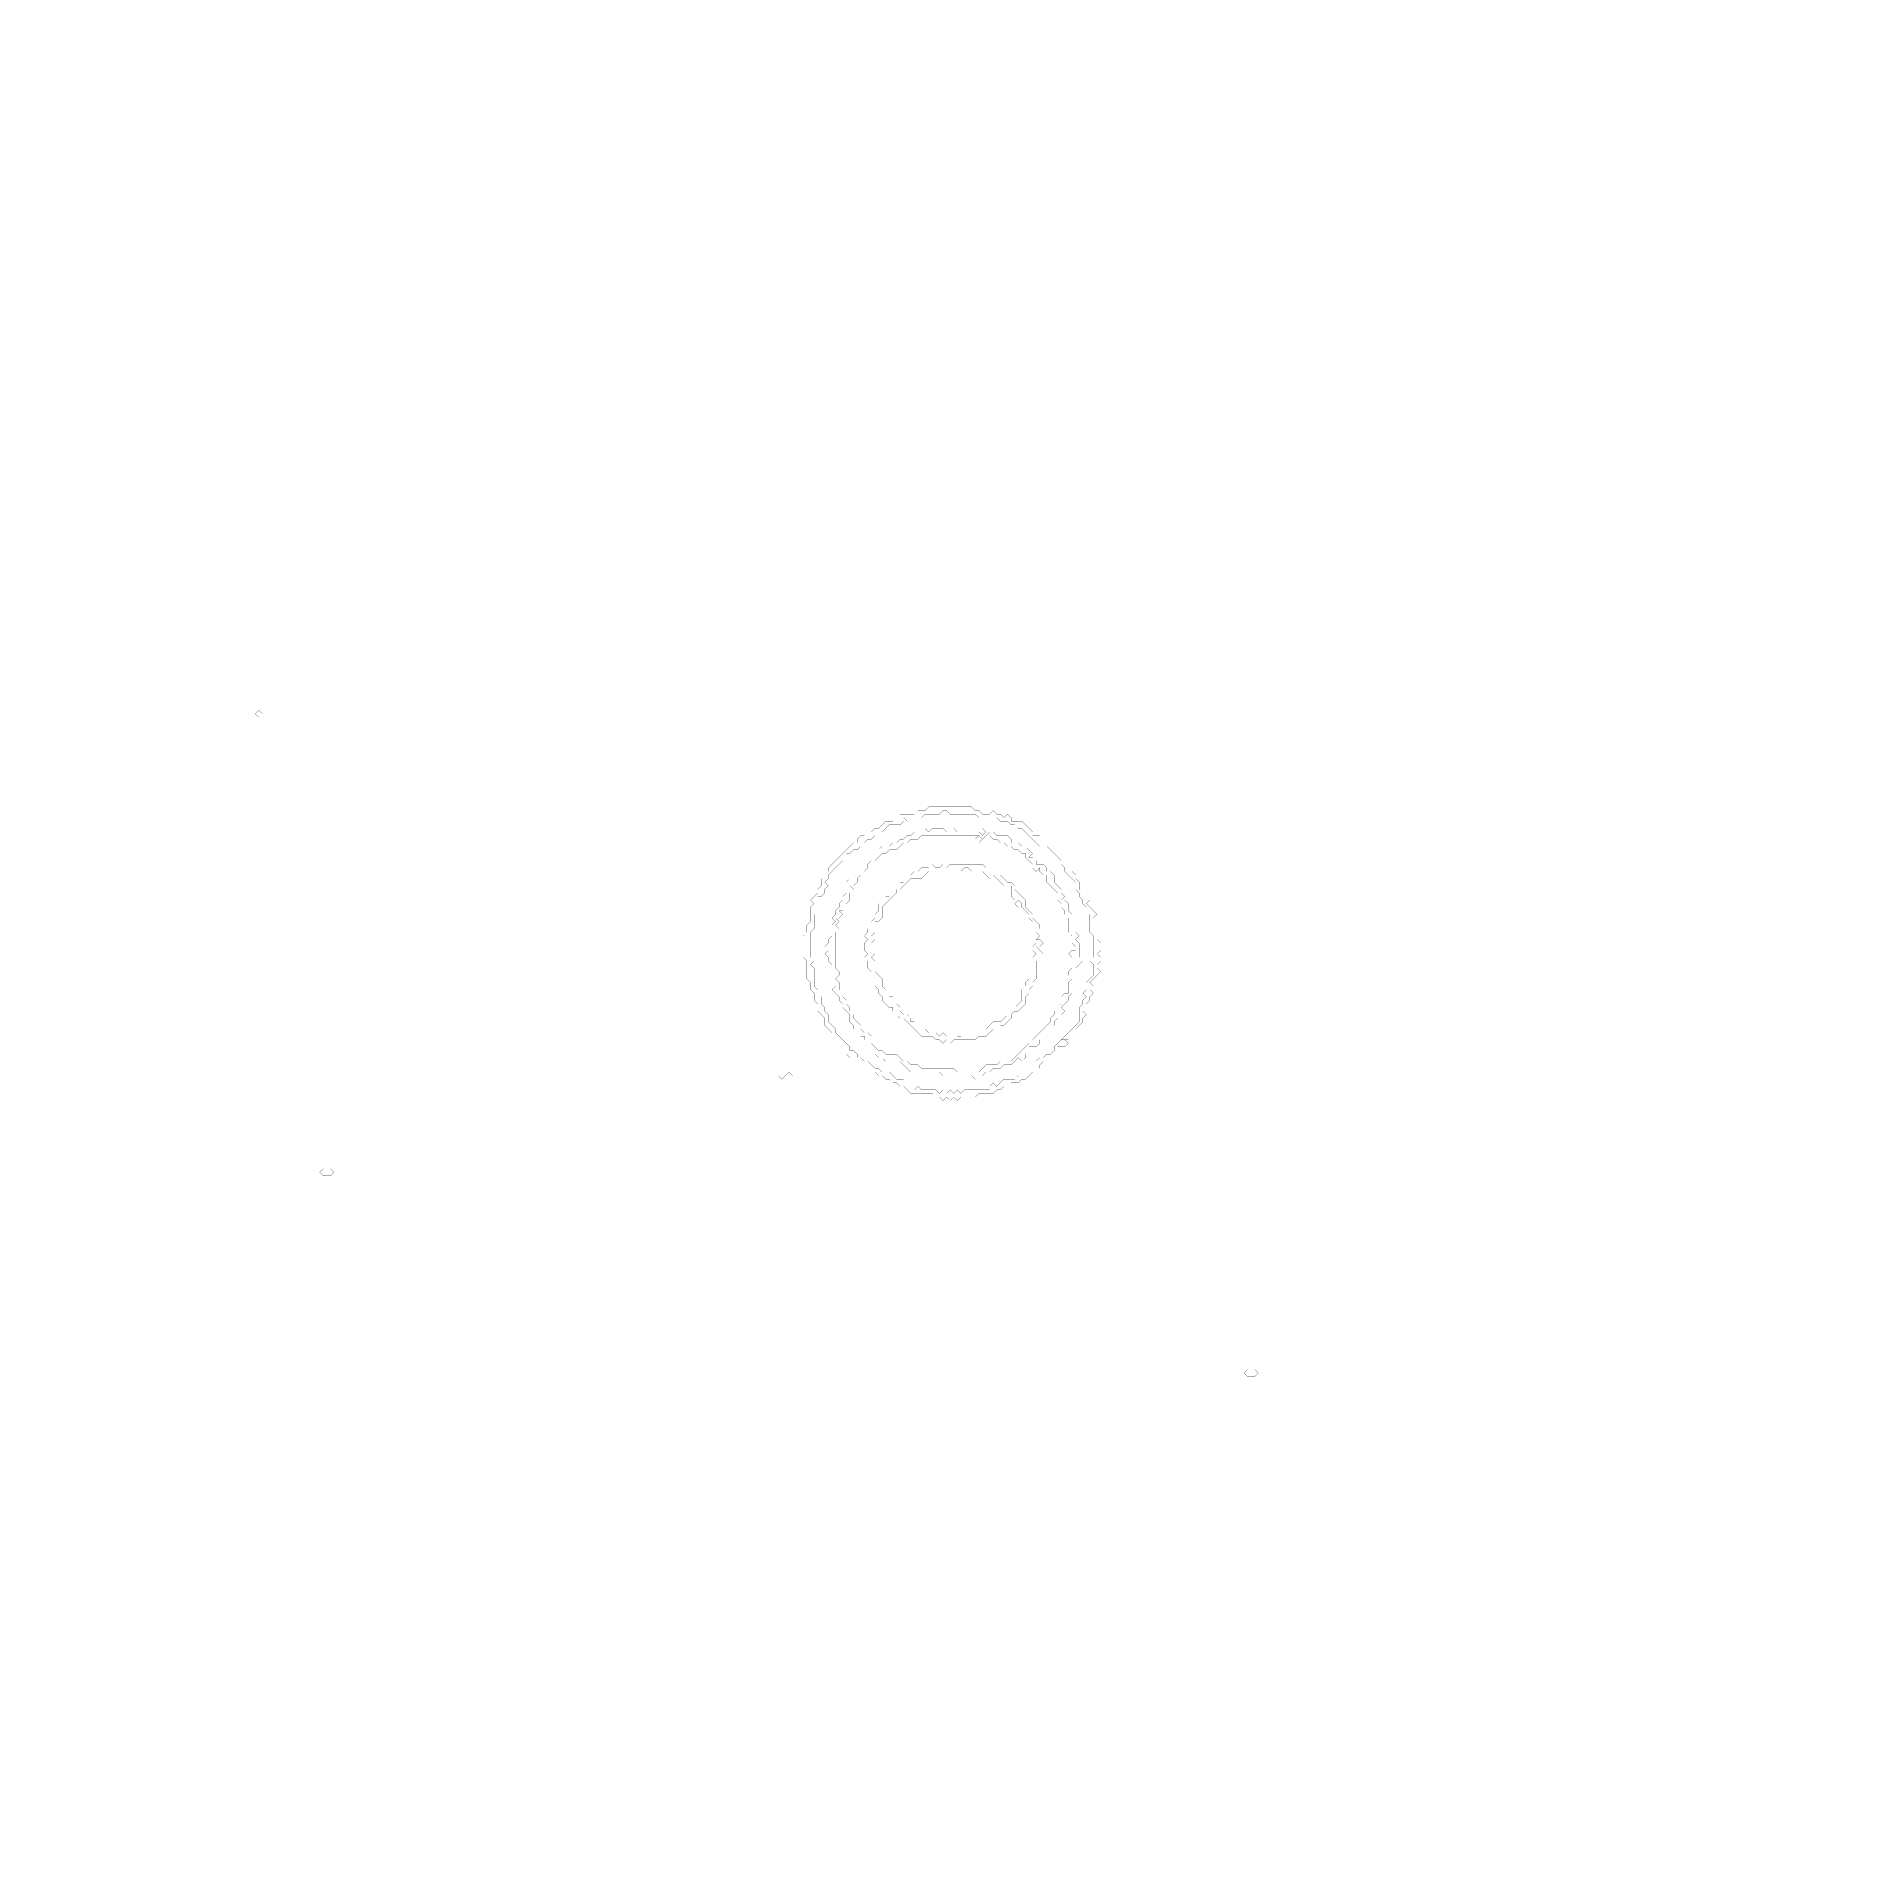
# Model space of a CAD drawing. Header units: metres. Extents: x 0 to 5012, y -5012 to 0.
import ezdxf

# ---------------------------------------------------------------- set-up
doc = ezdxf.new("R2010")
doc.units = ezdxf.units.M
for name, color, linetype in [('conductor', 1, 'Continuous'), ('dielectric', 8, 'Continuous'), ('substrate', 5, 'Continuous')]:
    doc.layers.add(name, color=color, linetype=linetype)

msp = doc.modelspace()

# ---------------------------------------------------------------- linework, layer by layer
at = {"layer": 'conductor', "const_width": 0.5}
for points in [[(2481.6, -2118.7), (2471.8, -2128.5), (2462, -2128.5), (2452.1, -2128.5), (2442.3, -2128.5), (2432.5, -2128.5), (2422.7, -2138.3), (2412.9, -2138.3), (2403.1, -2138.3), (2393.3, -2138.3), (2383.5, -2148.1), (2373.7, -2138.3), (2373.7, -2148.1), (2363.9, -2157.9), (2354.1, -2157.9), (2344.3, -2157.9), (2334.4, -2157.9), (2324.6, -2167.7), (2314.8, -2177.5), (2305, -2177.5), (2295.2, -2177.5), (2295.2, -2187.3), (2285.4, -2197.1), (2275.6, -2197.1), (2265.8, -2206.9), (2256, -2206.9), (2256, -2216.7), (2246.2, -2226.6), (2236.4, -2226.6), (2226.6, -2236.4), (2216.7, -2236.4), (2206.9, -2246.2), (2206.9, -2256), (2197.1, -2265.8), (2187.3, -2275.6), (2177.5, -2285.4), (2167.7, -2295.2), (2167.7, -2305), (2157.9, -2314.8), (2167.7, -2324.6), (2157.9, -2334.4), (2157.9, -2344.3), (2148.1, -2354.1), (2138.3, -2354.1), (2138.3, -2363.9), (2138.3, -2373.7), (2138.3, -2383.5), (2138.3, -2393.3), (2128.5, -2403.1), (2128.5, -2412.9), (2128.5, -2422.7), (2128.5, -2432.5), (2128.5, -2442.3), (2118.7, -2452.1), (2118.7, -2462), (2118.7, -2471.8), (2118.7, -2481.6), (2118.7, -2491.4), (2118.7, -2501.2), (2118.7, -2511), (2118.7, -2520.8), (2128.5, -2530.6), (2118.7, -2540.4), (2128.5, -2550.2), (2128.5, -2560), (2128.5, -2569.9), (2128.5, -2579.7), (2128.5, -2589.5), (2128.5, -2599.3), (2138.3, -2609.1), (2138.3, -2618.9), (2148.1, -2628.7), (2148.1, -2638.5), (2148.1, -2648.3), (2157.9, -2658.1), (2157.9, -2667.9), (2167.7, -2677.7), (2167.7, -2687.6), (2167.7, -2697.4), (2177.5, -2707.2), (2187.3, -2717), (2187.3, -2726.8), (2197.1, -2736.6), (2206.9, -2746.4), (2216.7, -2756.2), (2226.6, -2766), (2226.6, -2775.8), (2236.4, -2775.8), (2246.2, -2785.6), (2246.2, -2795.4), (2256, -2795.4), (2265.8, -2805.3), (2275.6, -2805.3), (2285.4, -2815.1), (2295.2, -2824.9), (2305, -2824.9), (2314.8, -2834.7), (2324.6, -2834.7), (2334.4, -2834.7), (2344.3, -2844.5), (2354.1, -2854.3), (2363.9, -2854.3), (2373.7, -2854.3), (2383.5, -2864.1), (2393.3, -2873.9), (2403.1, -2883.7), (2412.9, -2873.9), (2422.7, -2883.7), (2432.5, -2883.7), (2442.3, -2883.7), (2452.1, -2883.7), (2462, -2883.7), (2471.8, -2893.5), (2481.6, -2883.7), (2491.4, -2893.5), (2501.2, -2883.7), (2511, -2893.5), (2520.8, -2883.7), (2530.6, -2893.5), (2540.4, -2883.7), (2550.2, -2883.7), (2560, -2883.7), (2569.9, -2883.7), (2579.7, -2883.7), (2589.5, -2883.7), (2599.3, -2883.7), (2609.1, -2883.7), (2609.1, -2873.9), (2618.9, -2864.1), (2628.7, -2873.9), (2638.5, -2864.1), (2648.3, -2854.3), (2658.1, -2854.3), (2667.9, -2854.3), (2677.7, -2854.3), (2687.6, -2844.5), (2697.4, -2844.5), (2707.2, -2834.7), (2717, -2834.7), (2717, -2824.9), (2726.8, -2815.1), (2736.6, -2805.3), (2746.4, -2795.4), (2756.2, -2795.4), (2766, -2785.6), (2775.8, -2785.6), (2785.6, -2775.8), (2785.6, -2766), (2795.4, -2756.2), (2805.3, -2746.4), (2815.1, -2736.6), (2824.9, -2726.8), (2834.7, -2717), (2844.5, -2707.2), (2854.3, -2697.4), (2854.3, -2687.6), (2854.3, -2677.7), (2854.3, -2667.9), (2854.3, -2658.1), (2864.1, -2648.3), (2864.1, -2638.5), (2873.9, -2628.7), (2864.1, -2618.9), (2873.9, -2609.1), (2873.9, -2599.3), (2873.9, -2589.5), (2883.7, -2579.7), (2893.5, -2569.9), (2893.5, -2560), (2893.5, -2550.2), (2893.5, -2540.4), (2883.7, -2530.6), (2893.5, -2520.8), (2893.5, -2511), (2893.5, -2501.2), (2893.5, -2491.4), (2893.5, -2481.6), (2893.5, -2471.8), (2893.5, -2462), (2883.7, -2452.1), (2883.7, -2442.3), (2883.7, -2432.5), (2883.7, -2422.7), (2883.7, -2412.9), (2883.7, -2403.1), (2873.9, -2393.3), (2873.9, -2383.5), (2864.1, -2373.7), (2864.1, -2363.9), (2854.3, -2354.1), (2854.3, -2344.3), (2844.5, -2334.4), (2844.5, -2324.6), (2844.5, -2314.8), (2834.7, -2305), (2824.9, -2295.2), (2815.1, -2285.4), (2815.1, -2275.6), (2805.3, -2265.8), (2805.3, -2256), (2795.4, -2246.2), (2785.6, -2236.4), (2775.8, -2226.6), (2766, -2216.7), (2756.2, -2216.7), (2746.4, -2216.7), (2736.6, -2206.9), (2726.8, -2197.1), (2717, -2187.3), (2707.2, -2177.5), (2697.4, -2167.7), (2687.6, -2167.7), (2677.7, -2157.9), (2667.9, -2157.9), (2658.1, -2148.1), (2648.3, -2148.1), (2638.5, -2148.1), (2628.7, -2138.3), (2618.9, -2138.3), (2609.1, -2138.3), (2599.3, -2138.3), (2589.5, -2138.3), (2579.7, -2138.3), (2569.9, -2128.5), (2560, -2128.5), (2550.2, -2128.5), (2540.4, -2128.5), (2530.6, -2128.5), (2520.8, -2128.5), (2511, -2128.5), (2501.2, -2128.5), (2491.4, -2118.7)], [(2422.7, -2177.5), (2432.5, -2167.7), (2442.3, -2177.5), (2452.1, -2167.7), (2462, -2167.7), (2471.8, -2167.7), (2481.6, -2167.7), (2491.4, -2177.5), (2501.2, -2177.5), (2511, -2167.7), (2520.8, -2177.5), (2530.6, -2177.5), (2540.4, -2177.5), (2550.2, -2177.5), (2560, -2177.5), (2569.9, -2177.5), (2579.7, -2177.5), (2589.5, -2187.3), (2599.3, -2177.5), (2609.1, -2177.5), (2618.9, -2177.5), (2628.7, -2187.3), (2638.5, -2187.3), (2648.3, -2187.3), (2658.1, -2187.3), (2667.9, -2197.1), (2667.9, -2206.9), (2677.7, -2206.9), (2687.6, -2206.9), (2697.4, -2216.7), (2707.2, -2216.7), (2717, -2226.6), (2726.8, -2236.4), (2717, -2246.2), (2726.8, -2246.2), (2736.6, -2256), (2736.6, -2265.8), (2746.4, -2265.8), (2756.2, -2265.8), (2766, -2275.6), (2766, -2285.4), (2775.8, -2285.4), (2785.6, -2295.2), (2785.6, -2305), (2785.6, -2314.8), (2795.4, -2324.6), (2805.3, -2334.4), (2805.3, -2344.3), (2815.1, -2354.1), (2805.3, -2363.9), (2815.1, -2363.9), (2824.9, -2373.7), (2824.9, -2383.5), (2824.9, -2393.3), (2834.7, -2403.1), (2834.7, -2412.9), (2834.7, -2422.7), (2844.5, -2432.5), (2844.5, -2442.3), (2844.5, -2452.1), (2854.3, -2462), (2844.5, -2471.8), (2854.3, -2481.6), (2854.3, -2491.4), (2854.3, -2501.2), (2854.3, -2511), (2854.3, -2520.8), (2864.1, -2530.6), (2854.3, -2540.4), (2844.5, -2550.2), (2844.5, -2560), (2844.5, -2569.9), (2844.5, -2579.7), (2834.7, -2589.5), (2834.7, -2599.3), (2834.7, -2609.1), (2834.7, -2618.9), (2824.9, -2628.7), (2824.9, -2638.5), (2815.1, -2648.3), (2805.3, -2658.1), (2815.1, -2667.9), (2805.3, -2677.7), (2795.4, -2677.7), (2795.4, -2687.6), (2785.6, -2697.4), (2785.6, -2707.2), (2775.8, -2717), (2766, -2726.8), (2756.2, -2736.6), (2746.4, -2746.4), (2746.4, -2756.2), (2736.6, -2766), (2726.8, -2766), (2717, -2766), (2717, -2775.8), (2707.2, -2785.6), (2707.2, -2795.4), (2697.4, -2805.3), (2687.6, -2795.4), (2677.7, -2805.3), (2667.9, -2815.1), (2658.1, -2815.1), (2648.3, -2815.1), (2638.5, -2824.9), (2628.7, -2824.9), (2618.9, -2824.9), (2609.1, -2834.7), (2599.3, -2834.7), (2589.5, -2844.5), (2579.7, -2844.5), (2569.9, -2854.3), (2560, -2844.5), (2550.2, -2844.5), (2540.4, -2844.5), (2530.6, -2844.5), (2520.8, -2844.5), (2511, -2844.5), (2501.2, -2844.5), (2491.4, -2844.5), (2481.6, -2844.5), (2471.8, -2834.7), (2462, -2844.5), (2452.1, -2844.5), (2442.3, -2844.5), (2432.5, -2844.5), (2422.7, -2834.7), (2412.9, -2834.7), (2403.1, -2834.7), (2393.3, -2834.7), (2383.5, -2824.9), (2373.7, -2815.1), (2363.9, -2805.3), (2354.1, -2805.3), (2344.3, -2805.3), (2334.4, -2805.3), (2324.6, -2805.3), (2314.8, -2795.4), (2305, -2795.4), (2295.2, -2785.6), (2295.2, -2775.8), (2285.4, -2766), (2275.6, -2756.2), (2265.8, -2746.4), (2265.8, -2736.6), (2256, -2736.6), (2246.2, -2726.8), (2236.4, -2717), (2236.4, -2707.2), (2226.6, -2697.4), (2226.6, -2687.6), (2226.6, -2677.7), (2216.7, -2667.9), (2206.9, -2658.1), (2206.9, -2648.3), (2197.1, -2638.5), (2197.1, -2628.7), (2187.3, -2618.9), (2177.5, -2609.1), (2187.3, -2599.3), (2177.5, -2589.5), (2177.5, -2579.7), (2177.5, -2569.9), (2177.5, -2560), (2177.5, -2550.2), (2177.5, -2540.4), (2167.7, -2530.6), (2167.7, -2520.8), (2157.9, -2511), (2167.7, -2501.2), (2157.9, -2491.4), (2167.7, -2481.6), (2167.7, -2471.8), (2177.5, -2462), (2177.5, -2452.1), (2177.5, -2442.3), (2177.5, -2432.5), (2187.3, -2422.7), (2177.5, -2412.9), (2187.3, -2403.1), (2187.3, -2393.3), (2197.1, -2383.5), (2197.1, -2373.7), (2206.9, -2363.9), (2206.9, -2354.1), (2216.7, -2344.3), (2216.7, -2334.4), (2216.7, -2324.6), (2216.7, -2314.8), (2226.6, -2305), (2236.4, -2295.2), (2246.2, -2285.4), (2256, -2275.6), (2265.8, -2265.8), (2275.6, -2256), (2285.4, -2246.2), (2295.2, -2236.4), (2305, -2226.6), (2314.8, -2216.7), (2324.6, -2216.7), (2334.4, -2216.7), (2344.3, -2206.9), (2354.1, -2206.9), (2363.9, -2197.1), (2373.7, -2197.1), (2383.5, -2187.3), (2393.3, -2187.3), (2403.1, -2177.5), (2412.9, -2177.5)], [(2579.7, -2177.5), (2589.5, -2167.7), (2599.3, -2177.5), (2589.5, -2187.3)], [(2540.4, -2275.6), (2530.6, -2285.4), (2520.8, -2285.4), (2511, -2285.4), (2501.2, -2285.4), (2491.4, -2285.4), (2481.6, -2285.4), (2471.8, -2285.4), (2462, -2285.4), (2452.1, -2285.4), (2442.3, -2285.4), (2432.5, -2295.2), (2422.7, -2305), (2412.9, -2305), (2403.1, -2305), (2393.3, -2305), (2383.5, -2314.8), (2373.7, -2324.6), (2363.9, -2334.4), (2354.1, -2334.4), (2354.1, -2344.3), (2344.3, -2354.1), (2334.4, -2363.9), (2324.6, -2373.7), (2314.8, -2383.5), (2314.8, -2393.3), (2314.8, -2403.1), (2314.8, -2412.9), (2305, -2422.7), (2295.2, -2422.7), (2295.2, -2432.5), (2295.2, -2442.3), (2295.2, -2452.1), (2285.4, -2462), (2295.2, -2471.8), (2285.4, -2481.6), (2285.4, -2491.4), (2285.4, -2501.2), (2295.2, -2511), (2285.4, -2520.8), (2295.2, -2530.6), (2295.2, -2540.4), (2295.2, -2550.2), (2295.2, -2560), (2305, -2569.9), (2314.8, -2579.7), (2314.8, -2589.5), (2314.8, -2599.3), (2324.6, -2609.1), (2324.6, -2618.9), (2334.4, -2628.7), (2344.3, -2628.7), (2354.1, -2638.5), (2344.3, -2648.3), (2354.1, -2648.3), (2363.9, -2658.1), (2363.9, -2667.9), (2373.7, -2677.7), (2383.5, -2677.7), (2393.3, -2687.6), (2393.3, -2697.4), (2403.1, -2697.4), (2412.9, -2707.2), (2412.9, -2717), (2422.7, -2717), (2432.5, -2717), (2442.3, -2726.8), (2452.1, -2726.8), (2462, -2726.8), (2471.8, -2736.6), (2481.6, -2726.8), (2491.4, -2736.6), (2501.2, -2726.8), (2511, -2726.8), (2520.8, -2736.6), (2530.6, -2736.6), (2540.4, -2726.8), (2550.2, -2726.8), (2560, -2726.8), (2569.9, -2726.8), (2579.7, -2726.8), (2589.5, -2717), (2599.3, -2717), (2609.1, -2707.2), (2618.9, -2697.4), (2628.7, -2697.4), (2638.5, -2697.4), (2648.3, -2687.6), (2658.1, -2677.7), (2667.9, -2667.9), (2677.7, -2658.1), (2687.6, -2648.3), (2697.4, -2638.5), (2697.4, -2628.7), (2697.4, -2618.9), (2697.4, -2609.1), (2707.2, -2599.3), (2707.2, -2589.5), (2717, -2579.7), (2717, -2569.9), (2717, -2560), (2717, -2550.2), (2726.8, -2540.4), (2726.8, -2530.6), (2726.8, -2520.8), (2736.6, -2511), (2726.8, -2501.2), (2726.8, -2491.4), (2736.6, -2481.6), (2726.8, -2471.8), (2726.8, -2462), (2726.8, -2452.1), (2726.8, -2442.3), (2726.8, -2432.5), (2726.8, -2422.7), (2717, -2412.9), (2717, -2403.1), (2707.2, -2393.3), (2697.4, -2383.5), (2697.4, -2373.7), (2687.6, -2363.9), (2677.7, -2363.9), (2667.9, -2354.1), (2667.9, -2344.3), (2667.9, -2334.4), (2667.9, -2324.6), (2658.1, -2324.6), (2648.3, -2324.6), (2638.5, -2314.8), (2628.7, -2305), (2618.9, -2295.2), (2609.1, -2305), (2599.3, -2295.2), (2589.5, -2285.4), (2579.7, -2285.4), (2569.9, -2285.4), (2560, -2285.4), (2550.2, -2275.6)], [(2677.7, -2373.7), (2687.6, -2363.9), (2697.4, -2373.7), (2687.6, -2383.5)]]:
    msp.add_lwpolyline(points, close=True, dxfattribs=at)
at = {"layer": 'dielectric', "const_width": 0.5}
for points in [[(4629.7, -1294.7)], [(1039.7, -1775.4)], [(2226.6, -2324.6)], [(2883.7, -2589.5)], [(2805.3, -2746.4)], [(2334.4, -2785.6)], [(4247.1, -3903.8)]]:
    msp.add_lwpolyline(points, close=True, dxfattribs=at)
at = {"layer": 'substrate', "const_width": 0.5}
for points in [[(0, 0), (0, -9.8), (0, -19.6), (0, -29.4), (0, -39.2), (0, -49), (0, -58.9), (0, -68.7), (0, -78.5), (0, -88.3), (0, -98.1), (0, -107.9), (0, -117.7), (0, -127.5), (0, -137.3), (0, -147.1), (0, -156.9), (0, -166.7), (0, -176.6), (0, -186.4), (0, -196.2), (0, -206), (0, -215.8), (0, -225.6), (0, -235.4), (0, -245.2), (0, -255), (0, -264.8), (0, -274.6), (0, -284.4), (0, -294.3), (0, -304.1), (0, -313.9), (0, -323.7), (0, -333.5), (0, -343.3), (0, -353.1), (0, -362.9), (0, -372.7), (0, -382.5), (0, -392.3), (0, -402.2), (0, -412), (0, -421.8), (0, -431.6), (0, -441.4), (0, -451.2), (0, -461), (0, -470.8), (0, -480.6), (0, -490.4), (0, -500.2), (0, -510), (0, -519.9), (0, -529.7), (0, -539.5), (0, -549.3), (0, -559.1), (0, -568.9), (0, -578.7), (0, -588.5), (0, -598.3), (0, -608.1), (0, -617.9), (0, -627.8), (0, -637.6), (0, -647.4), (0, -657.2), (0, -667), (0, -676.8), (0, -686.6), (0, -696.4), (0, -706.2), (0, -716), (0, -725.8), (0, -735.6), (0, -745.5), (0, -755.3), (0, -765.1), (0, -774.9), (0, -784.7), (0, -794.5), (0, -804.3), (0, -814.1), (0, -823.9), (0, -833.7), (0, -843.5), (0, -853.3), (0, -863.2), (0, -873), (0, -882.8), (0, -892.6), (0, -902.4), (0, -912.2), (0, -922), (0, -931.8), (0, -941.6), (0, -951.4), (0, -961.2), (0, -971.1), (0, -980.9), (0, -990.7), (0, -1000.5), (0, -1010.3), (0, -1020.1), (0, -1029.9), (0, -1039.7), (0, -1049.5), (0, -1059.3), (0, -1069.1), (0, -1078.9), (0, -1088.8), (0, -1098.6), (0, -1108.4), (0, -1118.2), (0, -1128), (0, -1137.8), (0, -1147.6), (0, -1157.4), (0, -1167.2), (0, -1177), (0, -1186.8), (0, -1196.6), (0, -1206.5), (0, -1216.3), (0, -1226.1), (0, -1235.9), (0, -1245.7), (0, -1255.5), (0, -1265.3), (0, -1275.1), (0, -1284.9), (0, -1294.7), (0, -1304.5), (0, -1314.4), (0, -1324.2), (0, -1334), (0, -1343.8), (0, -1353.6), (0, -1363.4), (0, -1373.2), (0, -1383), (0, -1392.8), (0, -1402.6), (0, -1412.4), (0, -1422.2), (0, -1432.1), (0, -1441.9), (0, -1451.7), (0, -1461.5), (0, -1471.3), (0, -1481.1), (0, -1490.9), (0, -1500.7), (0, -1510.5), (0, -1520.3), (0, -1530.1), (0, -1539.9), (0, -1549.8), (0, -1559.6), (0, -1569.4), (0, -1579.2), (0, -1589), (0, -1598.8), (0, -1608.6), (0, -1618.4), (0, -1628.2), (0, -1638), (0, -1647.8), (0, -1657.7), (0, -1667.5), (0, -1677.3), (0, -1687.1), (0, -1696.9), (0, -1706.7), (0, -1716.5), (0, -1726.3), (0, -1736.1), (0, -1745.9), (0, -1755.7), (0, -1765.5), (0, -1775.4), (0, -1785.2), (0, -1795), (0, -1804.8), (0, -1814.6), (0, -1824.4), (0, -1834.2), (0, -1844), (0, -1853.8), (0, -1863.6), (0, -1873.4), (0, -1883.2), (0, -1893.1), (0, -1902.9), (0, -1912.7), (0, -1922.5), (0, -1932.3), (0, -1942.1), (0, -1951.9), (0, -1961.7), (0, -1971.5), (0, -1981.3), (0, -1991.1), (0, -2001), (0, -2010.8), (0, -2020.6), (0, -2030.4), (0, -2040.2), (0, -2050), (0, -2059.8), (0, -2069.6), (0, -2079.4), (0, -2089.2), (0, -2099), (0, -2108.8), (0, -2118.7), (0, -2128.5), (0, -2138.3), (0, -2148.1), (0, -2157.9), (0, -2167.7), (0, -2177.5), (0, -2187.3), (0, -2197.1), (0, -2206.9), (0, -2216.7), (0, -2226.6), (0, -2236.4), (0, -2246.2), (0, -2256), (0, -2265.8), (0, -2275.6), (0, -2285.4), (0, -2295.2), (0, -2305), (0, -2314.8), (0, -2324.6), (0, -2334.4), (0, -2344.3), (0, -2354.1), (0, -2363.9), (0, -2373.7), (0, -2383.5), (0, -2393.3), (0, -2403.1), (0, -2412.9), (0, -2422.7), (0, -2432.5), (0, -2442.3), (0, -2452.1), (0, -2462), (0, -2471.8), (0, -2481.6), (0, -2491.4), (0, -2501.2), (0, -2511), (0, -2520.8), (0, -2530.6), (0, -2540.4), (0, -2550.2), (0, -2560), (0, -2569.9), (0, -2579.7), (0, -2589.5), (0, -2599.3), (0, -2609.1), (0, -2618.9), (0, -2628.7), (0, -2638.5), (0, -2648.3), (0, -2658.1), (0, -2667.9), (0, -2677.7), (0, -2687.6), (0, -2697.4), (0, -2707.2), (0, -2717), (0, -2726.8), (0, -2736.6), (0, -2746.4), (0, -2756.2), (0, -2766), (0, -2775.8), (0, -2785.6), (0, -2795.4), (0, -2805.3), (0, -2815.1), (0, -2824.9), (0, -2834.7), (0, -2844.5), (0, -2854.3), (0, -2864.1), (0, -2873.9), (0, -2883.7), (0, -2893.5), (0, -2903.3), (0, -2913.2), (0, -2923), (0, -2932.8), (0, -2942.6), (0, -2952.4), (0, -2962.2), (0, -2972), (0, -2981.8), (0, -2991.6), (0, -3001.4), (0, -3011.2), (0, -3021), (0, -3030.9), (0, -3040.7), (0, -3050.5), (0, -3060.3), (0, -3070.1), (0, -3079.9), (0, -3089.7), (0, -3099.5), (0, -3109.3), (0, -3119.1), (0, -3128.9), (0, -3138.8), (0, -3148.6), (0, -3158.4), (0, -3168.2), (0, -3178), (0, -3187.8), (0, -3197.6), (0, -3207.4), (0, -3217.2), (0, -3227), (0, -3236.8), (0, -3246.6), (0, -3256.5), (0, -3266.3), (0, -3276.1), (0, -3285.9), (0, -3295.7), (0, -3305.5), (0, -3315.3), (0, -3325.1), (0, -3334.9), (0, -3344.7), (0, -3354.5), (0, -3364.3), (0, -3374.2), (0, -3384), (0, -3393.8), (0, -3403.6), (0, -3413.4), (0, -3423.2), (0, -3433), (0, -3442.8), (0, -3452.6), (0, -3462.4), (0, -3472.2), (0, -3482.1), (0, -3491.9), (0, -3501.7), (0, -3511.5), (0, -3521.3), (0, -3531.1), (0, -3540.9), (0, -3550.7), (0, -3560.5), (0, -3570.3), (0, -3580.1), (0, -3589.9), (0, -3599.8), (0, -3609.6), (0, -3619.4), (0, -3629.2), (0, -3639), (0, -3648.8), (0, -3658.6), (0, -3668.4), (0, -3678.2), (0, -3688), (0, -3697.8), (0, -3707.6), (0, -3717.5), (0, -3727.3), (0, -3737.1), (0, -3746.9), (0, -3756.7), (0, -3766.5), (0, -3776.3), (0, -3786.1), (0, -3795.9), (0, -3805.7), (0, -3815.5), (0, -3825.4), (0, -3835.2), (0, -3845), (0, -3854.8), (0, -3864.6), (0, -3874.4), (0, -3884.2), (0, -3894), (0, -3903.8), (0, -3913.6), (0, -3923.4), (0, -3933.2), (0, -3943.1), (0, -3952.9), (0, -3962.7), (0, -3972.5), (0, -3982.3), (0, -3992.1), (0, -4001.9), (0, -4011.7), (0, -4021.5), (0, -4031.3), (0, -4041.1), (0, -4050.9), (0, -4060.8), (0, -4070.6), (0, -4080.4), (0, -4090.2), (0, -4100), (0, -4109.8), (0, -4119.6), (0, -4129.4), (0, -4139.2), (0, -4149), (0, -4158.8), (0, -4168.7), (0, -4178.5), (0, -4188.3), (0, -4198.1), (0, -4207.9), (0, -4217.7), (0, -4227.5), (0, -4237.3), (0, -4247.1), (0, -4256.9), (0, -4266.7), (0, -4276.5), (0, -4286.4), (0, -4296.2), (0, -4306), (0, -4315.8), (0, -4325.6), (0, -4335.4), (0, -4345.2), (0, -4355), (0, -4364.8), (0, -4374.6), (0, -4384.4), (0, -4394.2), (0, -4404.1), (0, -4413.9), (0, -4423.7), (0, -4433.5), (0, -4443.3), (0, -4453.1), (0, -4462.9), (0, -4472.7), (0, -4482.5), (0, -4492.3), (0, -4502.1), (0, -4512), (0, -4521.8), (0, -4531.6), (0, -4541.4), (0, -4551.2), (0, -4561), (0, -4570.8), (0, -4580.6), (0, -4590.4), (0, -4600.2), (0, -4610), (0, -4619.8), (0, -4629.7), (0, -4639.5), (0, -4649.3), (0, -4659.1), (0, -4668.9), (0, -4678.7), (0, -4688.5), (0, -4698.3), (0, -4708.1), (0, -4717.9), (0, -4727.7), (0, -4737.6), (0, -4747.4), (0, -4757.2), (0, -4767), (0, -4776.8), (0, -4786.6), (0, -4796.4), (0, -4806.2), (0, -4816), (0, -4825.8), (0, -4835.6), (0, -4845.4), (0, -4855.3), (0, -4865.1), (0, -4874.9), (0, -4884.7), (0, -4894.5), (0, -4904.3), (0, -4914.1), (0, -4923.9), (0, -4933.7), (0, -4943.5), (0, -4953.3), (0, -4963.1), (0, -4973), (0, -4982.8), (0, -4992.6), (0, -5002.4), (0, -5012.2), (9.8, -5012.2), (19.6, -5012.2), (29.4, -5012.2), (39.2, -5012.2), (49, -5012.2), (58.9, -5012.2), (68.7, -5012.2), (78.5, -5012.2), (88.3, -5012.2), (98.1, -5012.2), (107.9, -5012.2), (117.7, -5012.2), (127.5, -5012.2), (137.3, -5012.2), (147.1, -5012.2), (156.9, -5012.2), (166.7, -5012.2), (176.6, -5012.2), (186.4, -5012.2), (196.2, -5012.2), (206, -5012.2), (215.8, -5012.2), (225.6, -5012.2), (235.4, -5012.2), (245.2, -5012.2), (255, -5012.2), (264.8, -5012.2), (274.6, -5012.2), (284.4, -5012.2), (294.3, -5012.2), (304.1, -5012.2), (313.9, -5012.2), (323.7, -5012.2), (333.5, -5012.2), (343.3, -5012.2), (353.1, -5012.2), (362.9, -5012.2), (372.7, -5012.2), (382.5, -5012.2), (392.3, -5012.2), (402.2, -5012.2), (412, -5012.2), (421.8, -5012.2), (431.6, -5012.2), (441.4, -5012.2), (451.2, -5012.2), (461, -5012.2), (470.8, -5012.2), (480.6, -5012.2), (490.4, -5012.2), (500.2, -5012.2), (510, -5012.2), (519.9, -5012.2), (529.7, -5012.2), (539.5, -5012.2), (549.3, -5012.2), (559.1, -5012.2), (568.9, -5012.2), (578.7, -5012.2), (588.5, -5012.2), (598.3, -5012.2), (608.1, -5012.2), (617.9, -5012.2), (627.8, -5012.2), (637.6, -5012.2), (647.4, -5012.2), (657.2, -5012.2), (667, -5012.2), (676.8, -5012.2), (686.6, -5012.2), (696.4, -5012.2), (706.2, -5012.2), (716, -5012.2), (725.8, -5012.2), (735.6, -5012.2), (745.5, -5012.2), (755.3, -5012.2), (765.1, -5012.2), (774.9, -5012.2), (784.7, -5012.2), (794.5, -5012.2), (804.3, -5012.2), (814.1, -5012.2), (823.9, -5012.2), (833.7, -5012.2), (843.5, -5012.2), (853.3, -5012.2), (863.2, -5012.2), (873, -5012.2), (882.8, -5012.2), (892.6, -5012.2), (902.4, -5012.2), (912.2, -5012.2), (922, -5012.2), (931.8, -5012.2), (941.6, -5012.2), (951.4, -5012.2), (961.2, -5012.2), (971.1, -5012.2), (980.9, -5012.2), (990.7, -5012.2), (1000.5, -5012.2), (1010.3, -5012.2), (1020.1, -5012.2), (1029.9, -5012.2), (1039.7, -5012.2), (1049.5, -5012.2), (1059.3, -5012.2), (1069.1, -5012.2), (1078.9, -5012.2), (1088.8, -5012.2), (1098.6, -5012.2), (1108.4, -5012.2), (1118.2, -5012.2), (1128, -5012.2), (1137.8, -5012.2), (1147.6, -5012.2), (1157.4, -5012.2), (1167.2, -5012.2), (1177, -5012.2), (1186.8, -5012.2), (1196.6, -5012.2), (1206.5, -5012.2), (1216.3, -5012.2), (1226.1, -5012.2), (1235.9, -5012.2), (1245.7, -5012.2), (1255.5, -5012.2), (1265.3, -5012.2), (1275.1, -5012.2), (1284.9, -5012.2), (1294.7, -5012.2), (1304.5, -5012.2), (1314.4, -5012.2), (1324.2, -5012.2), (1334, -5012.2), (1343.8, -5012.2), (1353.6, -5012.2), (1363.4, -5012.2), (1373.2, -5012.2), (1383, -5012.2), (1392.8, -5012.2), (1402.6, -5012.2), (1412.4, -5012.2), (1422.2, -5012.2), (1432.1, -5012.2), (1441.9, -5012.2), (1451.7, -5012.2), (1461.5, -5012.2), (1471.3, -5012.2), (1481.1, -5012.2), (1490.9, -5012.2), (1500.7, -5012.2), (1510.5, -5012.2), (1520.3, -5012.2), (1530.1, -5012.2), (1539.9, -5012.2), (1549.8, -5012.2), (1559.6, -5012.2), (1569.4, -5012.2), (1579.2, -5012.2), (1589, -5012.2), (1598.8, -5012.2), (1608.6, -5012.2), (1618.4, -5012.2), (1628.2, -5012.2), (1638, -5012.2), (1647.8, -5012.2), (1657.7, -5012.2), (1667.5, -5012.2), (1677.3, -5012.2), (1687.1, -5012.2), (1696.9, -5012.2), (1706.7, -5012.2), (1716.5, -5012.2), (1726.3, -5012.2), (1736.1, -5012.2), (1745.9, -5012.2), (1755.7, -5012.2), (1765.5, -5012.2), (1775.4, -5012.2), (1785.2, -5012.2), (1795, -5012.2), (1804.8, -5012.2), (1814.6, -5012.2), (1824.4, -5012.2), (1834.2, -5012.2), (1844, -5012.2), (1853.8, -5012.2), (1863.6, -5012.2), (1873.4, -5012.2), (1883.2, -5012.2), (1893.1, -5012.2), (1902.9, -5012.2), (1912.7, -5012.2), (1922.5, -5012.2), (1932.3, -5012.2), (1942.1, -5012.2), (1951.9, -5012.2), (1961.7, -5012.2), (1971.5, -5012.2), (1981.3, -5012.2), (1991.1, -5012.2), (2001, -5012.2), (2010.8, -5012.2), (2020.6, -5012.2), (2030.4, -5012.2), (2040.2, -5012.2), (2050, -5012.2), (2059.8, -5012.2), (2069.6, -5012.2), (2079.4, -5012.2), (2089.2, -5012.2), (2099, -5012.2), (2108.8, -5012.2), (2118.7, -5012.2), (2128.5, -5012.2), (2138.3, -5012.2), (2148.1, -5012.2), (2157.9, -5012.2), (2167.7, -5012.2), (2177.5, -5012.2), (2187.3, -5012.2), (2197.1, -5012.2), (2206.9, -5012.2), (2216.7, -5012.2), (2226.6, -5012.2), (2236.4, -5012.2), (2246.2, -5012.2), (2256, -5012.2), (2265.8, -5012.2), (2275.6, -5012.2), (2285.4, -5012.2), (2295.2, -5012.2), (2305, -5012.2), (2314.8, -5012.2), (2324.6, -5012.2), (2334.4, -5012.2), (2344.3, -5012.2), (2354.1, -5012.2), (2363.9, -5012.2), (2373.7, -5012.2), (2383.5, -5012.2), (2393.3, -5012.2), (2403.1, -5012.2), (2412.9, -5012.2), (2422.7, -5012.2), (2432.5, -5012.2), (2442.3, -5012.2), (2452.1, -5012.2), (2462, -5012.2), (2471.8, -5012.2), (2481.6, -5012.2), (2491.4, -5012.2), (2501.2, -5012.2), (2511, -5012.2), (2520.8, -5012.2), (2530.6, -5012.2), (2540.4, -5012.2), (2550.2, -5012.2), (2560, -5012.2), (2569.9, -5012.2), (2579.7, -5012.2), (2589.5, -5012.2), (2599.3, -5012.2), (2609.1, -5012.2), (2618.9, -5012.2), (2628.7, -5012.2), (2638.5, -5012.2), (2648.3, -5012.2), (2658.1, -5012.2), (2667.9, -5012.2), (2677.7, -5012.2), (2687.6, -5012.2), (2697.4, -5012.2), (2707.2, -5012.2), (2717, -5012.2), (2726.8, -5012.2), (2736.6, -5012.2), (2746.4, -5012.2), (2756.2, -5012.2), (2766, -5012.2), (2775.8, -5012.2), (2785.6, -5012.2), (2795.4, -5012.2), (2805.3, -5012.2), (2815.1, -5012.2), (2824.9, -5012.2), (2834.7, -5012.2), (2844.5, -5012.2), (2854.3, -5012.2), (2864.1, -5012.2), (2873.9, -5012.2), (2883.7, -5012.2), (2893.5, -5012.2), (2903.3, -5012.2), (2913.2, -5012.2), (2923, -5012.2), (2932.8, -5012.2), (2942.6, -5012.2), (2952.4, -5012.2), (2962.2, -5012.2), (2972, -5012.2), (2981.8, -5012.2), (2991.6, -5012.2), (3001.4, -5012.2), (3011.2, -5012.2), (3021, -5012.2), (3030.9, -5012.2), (3040.7, -5012.2), (3050.5, -5012.2), (3060.3, -5012.2), (3070.1, -5012.2), (3079.9, -5012.2), (3089.7, -5012.2), (3099.5, -5012.2), (3109.3, -5012.2), (3119.1, -5012.2), (3128.9, -5012.2), (3138.8, -5012.2), (3148.6, -5012.2), (3158.4, -5012.2), (3168.2, -5012.2), (3178, -5012.2), (3187.8, -5012.2), (3197.6, -5012.2), (3207.4, -5012.2), (3217.2, -5012.2), (3227, -5012.2), (3236.8, -5012.2), (3246.6, -5012.2), (3256.5, -5012.2), (3266.3, -5012.2), (3276.1, -5012.2), (3285.9, -5012.2), (3295.7, -5012.2), (3305.5, -5012.2), (3315.3, -5012.2), (3325.1, -5012.2), (3334.9, -5012.2), (3344.7, -5012.2), (3354.5, -5012.2), (3364.3, -5012.2), (3374.2, -5012.2), (3384, -5012.2), (3393.8, -5012.2), (3403.6, -5012.2), (3413.4, -5012.2), (3423.2, -5012.2), (3433, -5012.2), (3442.8, -5012.2), (3452.6, -5012.2), (3462.4, -5012.2), (3472.2, -5012.2), (3482.1, -5012.2), (3491.9, -5012.2), (3501.7, -5012.2), (3511.5, -5012.2), (3521.3, -5012.2), (3531.1, -5012.2), (3540.9, -5012.2), (3550.7, -5012.2), (3560.5, -5012.2), (3570.3, -5012.2), (3580.1, -5012.2), (3589.9, -5012.2), (3599.8, -5012.2), (3609.6, -5012.2), (3619.4, -5012.2), (3629.2, -5012.2), (3639, -5012.2), (3648.8, -5012.2), (3658.6, -5012.2), (3668.4, -5012.2), (3678.2, -5012.2), (3688, -5012.2), (3697.8, -5012.2), (3707.6, -5012.2), (3717.5, -5012.2), (3727.3, -5012.2), (3737.1, -5012.2), (3746.9, -5012.2), (3756.7, -5012.2), (3766.5, -5012.2), (3776.3, -5012.2), (3786.1, -5012.2), (3795.9, -5012.2), (3805.7, -5012.2), (3815.5, -5012.2), (3825.4, -5012.2), (3835.2, -5012.2), (3845, -5012.2), (3854.8, -5012.2), (3864.6, -5012.2), (3874.4, -5012.2), (3884.2, -5012.2), (3894, -5012.2), (3903.8, -5012.2), (3913.6, -5012.2), (3923.4, -5012.2), (3933.2, -5012.2), (3943.1, -5012.2), (3952.9, -5012.2), (3962.7, -5012.2), (3972.5, -5012.2), (3982.3, -5012.2), (3992.1, -5012.2), (4001.9, -5012.2), (4011.7, -5012.2), (4021.5, -5012.2), (4031.3, -5012.2), (4041.1, -5012.2), (4050.9, -5012.2), (4060.8, -5012.2), (4070.6, -5012.2), (4080.4, -5012.2), (4090.2, -5012.2), (4100, -5012.2), (4109.8, -5012.2), (4119.6, -5012.2), (4129.4, -5012.2), (4139.2, -5012.2), (4149, -5012.2), (4158.8, -5012.2), (4168.7, -5012.2), (4178.5, -5012.2), (4188.3, -5012.2), (4198.1, -5012.2), (4207.9, -5012.2), (4217.7, -5012.2), (4227.5, -5012.2), (4237.3, -5012.2), (4247.1, -5012.2), (4256.9, -5012.2), (4266.7, -5012.2), (4276.5, -5012.2), (4286.4, -5012.2), (4296.2, -5012.2), (4306, -5012.2), (4315.8, -5012.2), (4325.6, -5012.2), (4335.4, -5012.2), (4345.2, -5012.2), (4355, -5012.2), (4364.8, -5012.2), (4374.6, -5012.2), (4384.4, -5012.2), (4394.2, -5012.2), (4404.1, -5012.2), (4413.9, -5012.2), (4423.7, -5012.2), (4433.5, -5012.2), (4443.3, -5012.2), (4453.1, -5012.2), (4462.9, -5012.2), (4472.7, -5012.2), (4482.5, -5012.2), (4492.3, -5012.2), (4502.1, -5012.2), (4512, -5012.2), (4521.8, -5012.2), (4531.6, -5012.2), (4541.4, -5012.2), (4551.2, -5012.2), (4561, -5012.2), (4570.8, -5012.2), (4580.6, -5012.2), (4590.4, -5012.2), (4600.2, -5012.2), (4610, -5012.2), (4619.8, -5012.2), (4629.7, -5012.2), (4639.5, -5012.2), (4649.3, -5012.2), (4659.1, -5012.2), (4668.9, -5012.2), (4678.7, -5012.2), (4688.5, -5012.2), (4698.3, -5012.2), (4708.1, -5012.2), (4717.9, -5012.2), (4727.7, -5012.2), (4737.6, -5012.2), (4747.4, -5012.2), (4757.2, -5012.2), (4767, -5012.2), (4776.8, -5012.2), (4786.6, -5012.2), (4796.4, -5012.2), (4806.2, -5012.2), (4816, -5012.2), (4825.8, -5012.2), (4835.6, -5012.2), (4845.4, -5012.2), (4855.3, -5012.2), (4865.1, -5012.2), (4874.9, -5012.2), (4884.7, -5012.2), (4894.5, -5012.2), (4904.3, -5012.2), (4914.1, -5012.2), (4923.9, -5012.2), (4933.7, -5012.2), (4943.5, -5012.2), (4953.3, -5012.2), (4963.1, -5012.2), (4973, -5012.2), (4982.8, -5012.2), (4992.6, -5012.2), (5002.4, -5012.2), (5012.2, -5012.2), (5012.2, -5002.4), (5012.2, -4992.6), (5012.2, -4982.8), (5012.2, -4973), (5012.2, -4963.1), (5012.2, -4953.3), (5012.2, -4943.5), (5012.2, -4933.7), (5012.2, -4923.9), (5012.2, -4914.1), (5012.2, -4904.3), (5012.2, -4894.5), (5012.2, -4884.7), (5012.2, -4874.9), (5012.2, -4865.1), (5012.2, -4855.3), (5012.2, -4845.4), (5012.2, -4835.6), (5012.2, -4825.8), (5012.2, -4816), (5012.2, -4806.2), (5012.2, -4796.4), (5012.2, -4786.6), (5012.2, -4776.8), (5012.2, -4767), (5012.2, -4757.2), (5012.2, -4747.4), (5012.2, -4737.6), (5012.2, -4727.7), (5012.2, -4717.9), (5012.2, -4708.1), (5012.2, -4698.3), (5012.2, -4688.5), (5012.2, -4678.7), (5012.2, -4668.9), (5012.2, -4659.1), (5012.2, -4649.3), (5012.2, -4639.5), (5012.2, -4629.7), (5012.2, -4619.8), (5012.2, -4610), (5012.2, -4600.2), (5012.2, -4590.4), (5012.2, -4580.6), (5012.2, -4570.8), (5012.2, -4561), (5012.2, -4551.2), (5012.2, -4541.4), (5012.2, -4531.6), (5012.2, -4521.8), (5012.2, -4512), (5012.2, -4502.1), (5012.2, -4492.3), (5012.2, -4482.5), (5012.2, -4472.7), (5012.2, -4462.9), (5012.2, -4453.1), (5012.2, -4443.3), (5012.2, -4433.5), (5012.2, -4423.7), (5012.2, -4413.9), (5012.2, -4404.1), (5012.2, -4394.2), (5012.2, -4384.4), (5012.2, -4374.6), (5012.2, -4364.8), (5012.2, -4355), (5012.2, -4345.2), (5012.2, -4335.4), (5012.2, -4325.6), (5012.2, -4315.8), (5012.2, -4306), (5012.2, -4296.2), (5012.2, -4286.4), (5012.2, -4276.5), (5012.2, -4266.7), (5012.2, -4256.9), (5012.2, -4247.1), (5012.2, -4237.3), (5012.2, -4227.5), (5012.2, -4217.7), (5012.2, -4207.9), (5012.2, -4198.1), (5012.2, -4188.3), (5012.2, -4178.5), (5012.2, -4168.7), (5012.2, -4158.8), (5012.2, -4149), (5012.2, -4139.2), (5012.2, -4129.4), (5012.2, -4119.6), (5012.2, -4109.8), (5012.2, -4100), (5012.2, -4090.2), (5012.2, -4080.4), (5012.2, -4070.6), (5012.2, -4060.8), (5012.2, -4050.9), (5012.2, -4041.1), (5012.2, -4031.3), (5012.2, -4021.5), (5012.2, -4011.7), (5012.2, -4001.9), (5012.2, -3992.1), (5012.2, -3982.3), (5012.2, -3972.5), (5012.2, -3962.7), (5012.2, -3952.9), (5012.2, -3943.1), (5012.2, -3933.2), (5012.2, -3923.4), (5012.2, -3913.6), (5012.2, -3903.8), (5012.2, -3894), (5012.2, -3884.2), (5012.2, -3874.4), (5012.2, -3864.6), (5012.2, -3854.8), (5012.2, -3845), (5012.2, -3835.2), (5012.2, -3825.4), (5012.2, -3815.5), (5012.2, -3805.7), (5012.2, -3795.9), (5012.2, -3786.1), (5012.2, -3776.3), (5012.2, -3766.5), (5012.2, -3756.7), (5012.2, -3746.9), (5012.2, -3737.1), (5012.2, -3727.3), (5012.2, -3717.5), (5012.2, -3707.6), (5012.2, -3697.8), (5012.2, -3688), (5012.2, -3678.2), (5012.2, -3668.4), (5012.2, -3658.6), (5012.2, -3648.8), (5012.2, -3639), (5012.2, -3629.2), (5012.2, -3619.4), (5012.2, -3609.6), (5012.2, -3599.8), (5012.2, -3589.9), (5012.2, -3580.1), (5012.2, -3570.3), (5012.2, -3560.5), (5012.2, -3550.7), (5012.2, -3540.9), (5012.2, -3531.1), (5012.2, -3521.3), (5012.2, -3511.5), (5012.2, -3501.7), (5012.2, -3491.9), (5012.2, -3482.1), (5012.2, -3472.2), (5012.2, -3462.4), (5012.2, -3452.6), (5012.2, -3442.8), (5012.2, -3433), (5012.2, -3423.2), (5012.2, -3413.4), (5012.2, -3403.6), (5012.2, -3393.8), (5012.2, -3384), (5012.2, -3374.2), (5012.2, -3364.3), (5012.2, -3354.5), (5012.2, -3344.7), (5012.2, -3334.9), (5012.2, -3325.1), (5012.2, -3315.3), (5012.2, -3305.5), (5012.2, -3295.7), (5012.2, -3285.9), (5012.2, -3276.1), (5012.2, -3266.3), (5012.2, -3256.5), (5012.2, -3246.6), (5012.2, -3236.8), (5012.2, -3227), (5012.2, -3217.2), (5012.2, -3207.4), (5012.2, -3197.6), (5012.2, -3187.8), (5012.2, -3178), (5012.2, -3168.2), (5012.2, -3158.4), (5012.2, -3148.6), (5012.2, -3138.8), (5012.2, -3128.9), (5012.2, -3119.1), (5012.2, -3109.3), (5012.2, -3099.5), (5012.2, -3089.7), (5012.2, -3079.9), (5012.2, -3070.1), (5012.2, -3060.3), (5012.2, -3050.5), (5012.2, -3040.7), (5012.2, -3030.9), (5012.2, -3021), (5012.2, -3011.2), (5012.2, -3001.4), (5012.2, -2991.6), (5012.2, -2981.8), (5012.2, -2972), (5012.2, -2962.2), (5012.2, -2952.4), (5012.2, -2942.6), (5012.2, -2932.8), (5012.2, -2923), (5012.2, -2913.2), (5012.2, -2903.3), (5012.2, -2893.5), (5012.2, -2883.7), (5012.2, -2873.9), (5012.2, -2864.1), (5012.2, -2854.3), (5012.2, -2844.5), (5012.2, -2834.7), (5012.2, -2824.9), (5012.2, -2815.1), (5012.2, -2805.3), (5012.2, -2795.4), (5012.2, -2785.6), (5012.2, -2775.8), (5012.2, -2766), (5012.2, -2756.2), (5012.2, -2746.4), (5012.2, -2736.6), (5012.2, -2726.8), (5012.2, -2717), (5012.2, -2707.2), (5012.2, -2697.4), (5012.2, -2687.6), (5012.2, -2677.7), (5012.2, -2667.9), (5012.2, -2658.1), (5012.2, -2648.3), (5012.2, -2638.5), (5012.2, -2628.7), (5012.2, -2618.9), (5012.2, -2609.1), (5012.2, -2599.3), (5012.2, -2589.5), (5012.2, -2579.7), (5012.2, -2569.9), (5012.2, -2560), (5012.2, -2550.2), (5012.2, -2540.4), (5012.2, -2530.6), (5012.2, -2520.8), (5012.2, -2511), (5012.2, -2501.2), (5012.2, -2491.4), (5012.2, -2481.6), (5012.2, -2471.8), (5012.2, -2462), (5012.2, -2452.1), (5012.2, -2442.3), (5012.2, -2432.5), (5012.2, -2422.7), (5012.2, -2412.9), (5012.2, -2403.1), (5012.2, -2393.3), (5012.2, -2383.5), (5012.2, -2373.7), (5012.2, -2363.9), (5012.2, -2354.1), (5012.2, -2344.3), (5012.2, -2334.4), (5012.2, -2324.6), (5012.2, -2314.8), (5012.2, -2305), (5012.2, -2295.2), (5012.2, -2285.4), (5012.2, -2275.6), (5012.2, -2265.8), (5012.2, -2256), (5012.2, -2246.2), (5012.2, -2236.4), (5012.2, -2226.6), (5012.2, -2216.7), (5012.2, -2206.9), (5012.2, -2197.1), (5012.2, -2187.3), (5012.2, -2177.5), (5012.2, -2167.7), (5012.2, -2157.9), (5012.2, -2148.1), (5012.2, -2138.3), (5012.2, -2128.5), (5012.2, -2118.7), (5012.2, -2108.8), (5012.2, -2099), (5012.2, -2089.2), (5012.2, -2079.4), (5012.2, -2069.6), (5012.2, -2059.8), (5012.2, -2050), (5012.2, -2040.2), (5012.2, -2030.4), (5012.2, -2020.6), (5012.2, -2010.8), (5012.2, -2001), (5012.2, -1991.1), (5012.2, -1981.3), (5012.2, -1971.5), (5012.2, -1961.7), (5012.2, -1951.9), (5012.2, -1942.1), (5012.2, -1932.3), (5012.2, -1922.5), (5012.2, -1912.7), (5012.2, -1902.9), (5012.2, -1893.1), (5012.2, -1883.2), (5012.2, -1873.4), (5012.2, -1863.6), (5012.2, -1853.8), (5012.2, -1844), (5012.2, -1834.2), (5012.2, -1824.4), (5012.2, -1814.6), (5012.2, -1804.8), (5012.2, -1795), (5012.2, -1785.2), (5012.2, -1775.4), (5012.2, -1765.5), (5012.2, -1755.7), (5012.2, -1745.9), (5012.2, -1736.1), (5012.2, -1726.3), (5012.2, -1716.5), (5012.2, -1706.7), (5012.2, -1696.9), (5012.2, -1687.1), (5012.2, -1677.3), (5012.2, -1667.5), (5012.2, -1657.7), (5012.2, -1647.8), (5012.2, -1638), (5012.2, -1628.2), (5012.2, -1618.4), (5012.2, -1608.6), (5012.2, -1598.8), (5012.2, -1589), (5012.2, -1579.2), (5012.2, -1569.4), (5012.2, -1559.6), (5012.2, -1549.8), (5012.2, -1539.9), (5012.2, -1530.1), (5012.2, -1520.3), (5012.2, -1510.5), (5012.2, -1500.7), (5012.2, -1490.9), (5012.2, -1481.1), (5012.2, -1471.3), (5012.2, -1461.5), (5012.2, -1451.7), (5012.2, -1441.9), (5012.2, -1432.1), (5012.2, -1422.2), (5012.2, -1412.4), (5012.2, -1402.6), (5012.2, -1392.8), (5012.2, -1383), (5012.2, -1373.2), (5012.2, -1363.4), (5012.2, -1353.6), (5012.2, -1343.8), (5012.2, -1334), (5012.2, -1324.2), (5012.2, -1314.4), (5012.2, -1304.5), (5012.2, -1294.7), (5012.2, -1284.9), (5012.2, -1275.1), (5012.2, -1265.3), (5012.2, -1255.5), (5012.2, -1245.7), (5012.2, -1235.9), (5012.2, -1226.1), (5012.2, -1216.3), (5012.2, -1206.5), (5012.2, -1196.6), (5012.2, -1186.8), (5012.2, -1177), (5012.2, -1167.2), (5012.2, -1157.4), (5012.2, -1147.6), (5012.2, -1137.8), (5012.2, -1128), (5012.2, -1118.2), (5012.2, -1108.4), (5012.2, -1098.6), (5012.2, -1088.8), (5012.2, -1078.9), (5012.2, -1069.1), (5012.2, -1059.3), (5012.2, -1049.5), (5012.2, -1039.7), (5012.2, -1029.9), (5012.2, -1020.1), (5012.2, -1010.3), (5012.2, -1000.5), (5012.2, -990.7), (5012.2, -980.9), (5012.2, -971.1), (5012.2, -961.2), (5012.2, -951.4), (5012.2, -941.6), (5012.2, -931.8), (5012.2, -922), (5012.2, -912.2), (5012.2, -902.4), (5012.2, -892.6), (5012.2, -882.8), (5012.2, -873), (5012.2, -863.2), (5012.2, -853.3), (5012.2, -843.5), (5012.2, -833.7), (5012.2, -823.9), (5012.2, -814.1), (5012.2, -804.3), (5012.2, -794.5), (5012.2, -784.7), (5012.2, -774.9), (5012.2, -765.1), (5012.2, -755.3), (5012.2, -745.5), (5012.2, -735.6), (5012.2, -725.8), (5012.2, -716), (5012.2, -706.2), (5012.2, -696.4), (5012.2, -686.6), (5012.2, -676.8), (5012.2, -667), (5012.2, -657.2), (5012.2, -647.4), (5012.2, -637.6), (5012.2, -627.8), (5012.2, -617.9), (5012.2, -608.1), (5012.2, -598.3), (5012.2, -588.5), (5012.2, -578.7), (5012.2, -568.9), (5012.2, -559.1), (5012.2, -549.3), (5012.2, -539.5), (5012.2, -529.7), (5012.2, -519.9), (5012.2, -510), (5012.2, -500.2), (5012.2, -490.4), (5012.2, -480.6), (5012.2, -470.8), (5012.2, -461), (5012.2, -451.2), (5012.2, -441.4), (5012.2, -431.6), (5012.2, -421.8), (5012.2, -412), (5012.2, -402.2), (5012.2, -392.3), (5012.2, -382.5), (5012.2, -372.7), (5012.2, -362.9), (5012.2, -353.1), (5012.2, -343.3), (5012.2, -333.5), (5012.2, -323.7), (5012.2, -313.9), (5012.2, -304.1), (5012.2, -294.3), (5012.2, -284.4), (5012.2, -274.6), (5012.2, -264.8), (5012.2, -255), (5012.2, -245.2), (5012.2, -235.4), (5012.2, -225.6), (5012.2, -215.8), (5012.2, -206), (5012.2, -196.2), (5012.2, -186.4), (5012.2, -176.6), (5012.2, -166.7), (5012.2, -156.9), (5012.2, -147.1), (5012.2, -137.3), (5012.2, -127.5), (5012.2, -117.7), (5012.2, -107.9), (5012.2, -98.1), (5012.2, -88.3), (5012.2, -78.5), (5012.2, -68.7), (5012.2, -58.9), (5012.2, -49), (5012.2, -39.2), (5012.2, -29.4), (5012.2, -19.6), (5012.2, -9.8), (5012.2, 0), (5002.4, 0), (4992.6, 0), (4982.8, 0), (4973, 0), (4963.1, 0), (4953.3, 0), (4943.5, 0), (4933.7, 0), (4923.9, 0), (4914.1, 0), (4904.3, 0), (4894.5, 0), (4884.7, 0), (4874.9, 0), (4865.1, 0), (4855.3, 0), (4845.4, 0), (4835.6, 0), (4825.8, 0), (4816, 0), (4806.2, 0), (4796.4, 0), (4786.6, 0), (4776.8, 0), (4767, 0), (4757.2, 0), (4747.4, 0), (4737.6, 0), (4727.7, 0), (4717.9, 0), (4708.1, 0), (4698.3, 0), (4688.5, 0), (4678.7, 0), (4668.9, 0), (4659.1, 0), (4649.3, 0), (4639.5, 0), (4629.7, 0), (4619.8, 0), (4610, 0), (4600.2, 0), (4590.4, 0), (4580.6, 0), (4570.8, 0), (4561, 0), (4551.2, 0), (4541.4, 0), (4531.6, 0), (4521.8, 0), (4512, 0), (4502.1, 0), (4492.3, 0), (4482.5, 0), (4472.7, 0), (4462.9, 0), (4453.1, 0), (4443.3, 0), (4433.5, 0), (4423.7, 0), (4413.9, 0), (4404.1, 0), (4394.2, 0), (4384.4, 0), (4374.6, 0), (4364.8, 0), (4355, 0), (4345.2, 0), (4335.4, 0), (4325.6, 0), (4315.8, 0), (4306, 0), (4296.2, 0), (4286.4, 0), (4276.5, 0), (4266.7, 0), (4256.9, 0), (4247.1, 0), (4237.3, 0), (4227.5, 0), (4217.7, 0), (4207.9, 0), (4198.1, 0), (4188.3, 0), (4178.5, 0), (4168.7, 0), (4158.8, 0), (4149, 0), (4139.2, 0), (4129.4, 0), (4119.6, 0), (4109.8, 0), (4100, 0), (4090.2, 0), (4080.4, 0), (4070.6, 0), (4060.8, 0), (4050.9, 0), (4041.1, 0), (4031.3, 0), (4021.5, 0), (4011.7, 0), (4001.9, 0), (3992.1, 0), (3982.3, 0), (3972.5, 0), (3962.7, 0), (3952.9, 0), (3943.1, 0), (3933.2, 0), (3923.4, 0), (3913.6, 0), (3903.8, 0), (3894, 0), (3884.2, 0), (3874.4, 0), (3864.6, 0), (3854.8, 0), (3845, 0), (3835.2, 0), (3825.4, 0), (3815.5, 0), (3805.7, 0), (3795.9, 0), (3786.1, 0), (3776.3, 0), (3766.5, 0), (3756.7, 0), (3746.9, 0), (3737.1, 0), (3727.3, 0), (3717.5, 0), (3707.6, 0), (3697.8, 0), (3688, 0), (3678.2, 0), (3668.4, 0), (3658.6, 0), (3648.8, 0), (3639, 0), (3629.2, 0), (3619.4, 0), (3609.6, 0), (3599.8, 0), (3589.9, 0), (3580.1, 0), (3570.3, 0), (3560.5, 0), (3550.7, 0), (3540.9, 0), (3531.1, 0), (3521.3, 0), (3511.5, 0), (3501.7, 0), (3491.9, 0), (3482.1, 0), (3472.2, 0), (3462.4, 0), (3452.6, 0), (3442.8, 0), (3433, 0), (3423.2, 0), (3413.4, 0), (3403.6, 0), (3393.8, 0), (3384, 0), (3374.2, 0), (3364.3, 0), (3354.5, 0), (3344.7, 0), (3334.9, 0), (3325.1, 0), (3315.3, 0), (3305.5, 0), (3295.7, 0), (3285.9, 0), (3276.1, 0), (3266.3, 0), (3256.5, 0), (3246.6, 0), (3236.8, 0), (3227, 0), (3217.2, 0), (3207.4, 0), (3197.6, 0), (3187.8, 0), (3178, 0), (3168.2, 0), (3158.4, 0), (3148.6, 0), (3138.8, 0), (3128.9, 0), (3119.1, 0), (3109.3, 0), (3099.5, 0), (3089.7, 0), (3079.9, 0), (3070.1, 0), (3060.3, 0), (3050.5, 0), (3040.7, 0), (3030.9, 0), (3021, 0), (3011.2, 0), (3001.4, 0), (2991.6, 0), (2981.8, 0), (2972, 0), (2962.2, 0), (2952.4, 0), (2942.6, 0), (2932.8, 0), (2923, 0), (2913.2, 0), (2903.3, 0), (2893.5, 0), (2883.7, 0), (2873.9, 0), (2864.1, 0), (2854.3, 0), (2844.5, 0), (2834.7, 0), (2824.9, 0), (2815.1, 0), (2805.3, 0), (2795.4, 0), (2785.6, 0), (2775.8, 0), (2766, 0), (2756.2, 0), (2746.4, 0), (2736.6, 0), (2726.8, 0), (2717, 0), (2707.2, 0), (2697.4, 0), (2687.6, 0), (2677.7, 0), (2667.9, 0), (2658.1, 0), (2648.3, 0), (2638.5, 0), (2628.7, 0), (2618.9, 0), (2609.1, 0), (2599.3, 0), (2589.5, 0), (2579.7, 0), (2569.9, 0), (2560, 0), (2550.2, 0), (2540.4, 0), (2530.6, 0), (2520.8, 0), (2511, 0), (2501.2, 0), (2491.4, 0), (2481.6, 0), (2471.8, 0), (2462, 0), (2452.1, 0), (2442.3, 0), (2432.5, 0), (2422.7, 0), (2412.9, 0), (2403.1, 0), (2393.3, 0), (2383.5, 0), (2373.7, 0), (2363.9, 0), (2354.1, 0), (2344.3, 0), (2334.4, 0), (2324.6, 0), (2314.8, 0), (2305, 0), (2295.2, 0), (2285.4, 0), (2275.6, 0), (2265.8, 0), (2256, 0), (2246.2, 0), (2236.4, 0), (2226.6, 0), (2216.7, 0), (2206.9, 0), (2197.1, 0), (2187.3, 0), (2177.5, 0), (2167.7, 0), (2157.9, 0), (2148.1, 0), (2138.3, 0), (2128.5, 0), (2118.7, 0), (2108.8, 0), (2099, 0), (2089.2, 0), (2079.4, 0), (2069.6, 0), (2059.8, 0), (2050, 0), (2040.2, 0), (2030.4, 0), (2020.6, 0), (2010.8, 0), (2001, 0), (1991.1, 0), (1981.3, 0), (1971.5, 0), (1961.7, 0), (1951.9, 0), (1942.1, 0), (1932.3, 0), (1922.5, 0), (1912.7, 0), (1902.9, 0), (1893.1, 0), (1883.2, 0), (1873.4, 0), (1863.6, 0), (1853.8, 0), (1844, 0), (1834.2, 0), (1824.4, 0), (1814.6, 0), (1804.8, 0), (1795, 0), (1785.2, 0), (1775.4, 0), (1765.5, 0), (1755.7, 0), (1745.9, 0), (1736.1, 0), (1726.3, 0), (1716.5, 0), (1706.7, 0), (1696.9, 0), (1687.1, 0), (1677.3, 0), (1667.5, 0), (1657.7, 0), (1647.8, 0), (1638, 0), (1628.2, 0), (1618.4, 0), (1608.6, 0), (1598.8, 0), (1589, 0), (1579.2, 0), (1569.4, 0), (1559.6, 0), (1549.8, 0), (1539.9, 0), (1530.1, 0), (1520.3, 0), (1510.5, 0), (1500.7, 0), (1490.9, 0), (1481.1, 0), (1471.3, 0), (1461.5, 0), (1451.7, 0), (1441.9, 0), (1432.1, 0), (1422.2, 0), (1412.4, 0), (1402.6, 0), (1392.8, 0), (1383, 0), (1373.2, 0), (1363.4, 0), (1353.6, 0), (1343.8, 0), (1334, 0), (1324.2, 0), (1314.4, 0), (1304.5, 0), (1294.7, 0), (1284.9, 0), (1275.1, 0), (1265.3, 0), (1255.5, 0), (1245.7, 0), (1235.9, 0), (1226.1, 0), (1216.3, 0), (1206.5, 0), (1196.6, 0), (1186.8, 0), (1177, 0), (1167.2, 0), (1157.4, 0), (1147.6, 0), (1137.8, 0), (1128, 0), (1118.2, 0), (1108.4, 0), (1098.6, 0), (1088.8, 0), (1078.9, 0), (1069.1, 0), (1059.3, 0), (1049.5, 0), (1039.7, 0), (1029.9, 0), (1020.1, 0), (1010.3, 0), (1000.5, 0), (990.7, 0), (980.9, 0), (971.1, 0), (961.2, 0), (951.4, 0), (941.6, 0), (931.8, 0), (922, 0), (912.2, 0), (902.4, 0), (892.6, 0), (882.8, 0), (873, 0), (863.2, 0), (853.3, 0), (843.5, 0), (833.7, 0), (823.9, 0), (814.1, 0), (804.3, 0), (794.5, 0), (784.7, 0), (774.9, 0), (765.1, 0), (755.3, 0), (745.5, 0), (735.6, 0), (725.8, 0), (716, 0), (706.2, 0), (696.4, 0), (686.6, 0), (676.8, 0), (667, 0), (657.2, 0), (647.4, 0), (637.6, 0), (627.8, 0), (617.9, 0), (608.1, 0), (598.3, 0), (588.5, 0), (578.7, 0), (568.9, 0), (559.1, 0), (549.3, 0), (539.5, 0), (529.7, 0), (519.9, 0), (510, 0), (500.2, 0), (490.4, 0), (480.6, 0), (470.8, 0), (461, 0), (451.2, 0), (441.4, 0), (431.6, 0), (421.8, 0), (412, 0), (402.2, 0), (392.3, 0), (382.5, 0), (372.7, 0), (362.9, 0), (353.1, 0), (343.3, 0), (333.5, 0), (323.7, 0), (313.9, 0), (304.1, 0), (294.3, 0), (284.4, 0), (274.6, 0), (264.8, 0), (255, 0), (245.2, 0), (235.4, 0), (225.6, 0), (215.8, 0), (206, 0), (196.2, 0), (186.4, 0), (176.6, 0), (166.7, 0), (156.9, 0), (147.1, 0), (137.3, 0), (127.5, 0), (117.7, 0), (107.9, 0), (98.1, 0), (88.3, 0), (78.5, 0), (68.7, 0), (58.9, 0), (49, 0), (39.2, 0), (29.4, 0), (19.6, 0), (9.8, 0)], [(598.3, -1853.8), (608.1, -1844), (617.9, -1853.8), (608.1, -1863.6)], [(2432.5, -2118.7), (2442.3, -2108.8), (2452.1, -2108.8), (2462, -2108.8), (2471.8, -2108.8), (2481.6, -2108.8), (2491.4, -2108.8), (2501.2, -2108.8), (2511, -2108.8), (2520.8, -2108.8), (2530.6, -2108.8), (2540.4, -2108.8), (2550.2, -2108.8), (2560, -2108.8), (2569.9, -2118.7), (2579.7, -2118.7), (2589.5, -2128.5), (2599.3, -2128.5), (2609.1, -2128.5), (2618.9, -2118.7), (2628.7, -2128.5), (2638.5, -2128.5), (2648.3, -2138.3), (2658.1, -2128.5), (2667.9, -2138.3), (2667.9, -2148.1), (2677.7, -2148.1), (2687.6, -2148.1), (2697.4, -2148.1), (2707.2, -2157.9), (2717, -2167.7), (2726.8, -2177.5), (2726.8, -2187.3), (2736.6, -2187.3), (2746.4, -2187.3), (2756.2, -2197.1), (2766, -2206.9), (2775.8, -2216.7), (2785.6, -2226.6), (2795.4, -2236.4), (2805.3, -2246.2), (2815.1, -2256), (2824.9, -2265.8), (2834.7, -2275.6), (2834.7, -2285.4), (2844.5, -2295.2), (2844.5, -2305), (2854.3, -2314.8), (2854.3, -2324.6), (2854.3, -2334.4), (2864.1, -2344.3), (2873.9, -2354.1), (2883.7, -2363.9), (2873.9, -2373.7), (2883.7, -2383.5), (2893.5, -2393.3), (2903.3, -2403.1), (2893.5, -2412.9), (2903.3, -2422.7), (2903.3, -2432.5), (2903.3, -2442.3), (2903.3, -2452.1), (2903.3, -2462), (2903.3, -2471.8), (2913.2, -2481.6), (2913.2, -2491.4), (2913.2, -2501.2), (2903.3, -2511), (2913.2, -2520.8), (2913.2, -2530.6), (2903.3, -2540.4), (2903.3, -2550.2), (2913.2, -2560), (2903.3, -2569.9), (2893.5, -2579.7), (2883.7, -2589.5), (2893.5, -2599.3), (2883.7, -2609.1), (2893.5, -2618.9), (2883.7, -2628.7), (2883.7, -2638.5), (2873.9, -2648.3), (2873.9, -2658.1), (2864.1, -2667.9), (2873.9, -2677.7), (2864.1, -2687.6), (2864.1, -2697.4), (2854.3, -2707.2), (2844.5, -2717), (2844.5, -2726.8), (2834.7, -2736.6), (2824.9, -2746.4), (2815.1, -2746.4), (2805.3, -2746.4), (2815.1, -2746.4), (2824.9, -2756.2), (2815.1, -2766), (2805.3, -2766), (2795.4, -2766), (2795.4, -2775.8), (2785.6, -2785.6), (2775.8, -2795.4), (2766, -2805.3), (2756.2, -2805.3), (2746.4, -2815.1), (2746.4, -2824.9), (2736.6, -2834.7), (2726.8, -2834.7), (2717, -2844.5), (2707.2, -2854.3), (2697.4, -2854.3), (2687.6, -2864.1), (2677.7, -2864.1), (2667.9, -2864.1), (2658.1, -2873.9), (2648.3, -2873.9), (2638.5, -2883.7), (2628.7, -2883.7), (2618.9, -2893.5), (2609.1, -2893.5), (2599.3, -2893.5), (2589.5, -2893.5), (2579.7, -2893.5), (2569.9, -2903.3), (2560, -2903.3), (2550.2, -2903.3), (2540.4, -2903.3), (2530.6, -2903.3), (2520.8, -2913.2), (2511, -2903.3), (2501.2, -2913.2), (2491.4, -2903.3), (2481.6, -2913.2), (2471.8, -2903.3), (2462, -2903.3), (2452.1, -2893.5), (2442.3, -2893.5), (2432.5, -2893.5), (2422.7, -2893.5), (2412.9, -2893.5), (2403.1, -2893.5), (2393.3, -2893.5), (2383.5, -2883.7), (2373.7, -2873.9), (2363.9, -2873.9), (2354.1, -2864.1), (2344.3, -2864.1), (2334.4, -2854.3), (2324.6, -2854.3), (2314.8, -2844.5), (2305, -2844.5), (2295.2, -2834.7), (2285.4, -2834.7), (2275.6, -2834.7), (2265.8, -2824.9), (2256, -2815.1), (2246.2, -2805.3), (2236.4, -2795.4), (2226.6, -2795.4), (2216.7, -2785.6), (2216.7, -2775.8), (2206.9, -2766), (2197.1, -2756.2), (2187.3, -2746.4), (2177.5, -2736.6), (2177.5, -2726.8), (2167.7, -2717), (2157.9, -2707.2), (2157.9, -2697.4), (2157.9, -2687.6), (2148.1, -2677.7), (2138.3, -2667.9), (2138.3, -2658.1), (2138.3, -2648.3), (2128.5, -2638.5), (2128.5, -2628.7), (2128.5, -2618.9), (2118.7, -2609.1), (2118.7, -2599.3), (2118.7, -2589.5), (2108.8, -2579.7), (2108.8, -2569.9), (2108.8, -2560), (2108.8, -2550.2), (2108.8, -2540.4), (2108.8, -2530.6), (2099, -2520.8), (2099, -2511), (2099, -2501.2), (2099, -2491.4), (2099, -2481.6), (2099, -2471.8), (2099, -2462), (2108.8, -2452.1), (2108.8, -2442.3), (2108.8, -2432.5), (2118.7, -2422.7), (2118.7, -2412.9), (2118.7, -2403.1), (2118.7, -2393.3), (2118.7, -2383.5), (2128.5, -2373.7), (2118.7, -2363.9), (2128.5, -2354.1), (2138.3, -2344.3), (2138.3, -2334.4), (2148.1, -2324.6), (2148.1, -2314.8), (2148.1, -2305), (2157.9, -2295.2), (2167.7, -2285.4), (2167.7, -2275.6), (2177.5, -2265.8), (2187.3, -2256), (2197.1, -2246.2), (2206.9, -2236.4), (2216.7, -2226.6), (2226.6, -2216.7), (2236.4, -2206.9), (2246.2, -2206.9), (2246.2, -2197.1), (2256, -2187.3), (2265.8, -2187.3), (2275.6, -2177.5), (2285.4, -2177.5), (2295.2, -2167.7), (2305, -2167.7), (2314.8, -2157.9), (2324.6, -2148.1), (2334.4, -2148.1), (2344.3, -2148.1), (2354.1, -2138.3), (2363.9, -2128.5), (2373.7, -2128.5), (2383.5, -2128.5), (2393.3, -2128.5), (2403.1, -2128.5), (2412.9, -2118.7), (2422.7, -2118.7)], [(2609.1, -2177.5), (2599.3, -2187.3), (2589.5, -2197.1), (2579.7, -2187.3), (2569.9, -2187.3), (2560, -2187.3), (2550.2, -2187.3), (2540.4, -2187.3), (2530.6, -2187.3), (2520.8, -2187.3), (2511, -2187.3), (2501.2, -2187.3), (2491.4, -2187.3), (2481.6, -2187.3), (2471.8, -2187.3), (2462, -2187.3), (2452.1, -2187.3), (2442.3, -2187.3), (2432.5, -2187.3), (2422.7, -2187.3), (2412.9, -2197.1), (2403.1, -2197.1), (2393.3, -2197.1), (2383.5, -2206.9), (2373.7, -2206.9), (2363.9, -2216.7), (2354.1, -2226.6), (2344.3, -2226.6), (2334.4, -2226.6), (2324.6, -2236.4), (2314.8, -2236.4), (2305, -2246.2), (2295.2, -2256), (2285.4, -2256), (2275.6, -2265.8), (2275.6, -2275.6), (2265.8, -2285.4), (2256, -2285.4), (2256, -2295.2), (2246.2, -2305), (2246.2, -2314.8), (2236.4, -2324.6), (2226.6, -2324.6), (2236.4, -2334.4), (2226.6, -2344.3), (2226.6, -2354.1), (2226.6, -2363.9), (2216.7, -2373.7), (2216.7, -2383.5), (2206.9, -2393.3), (2197.1, -2393.3), (2206.9, -2403.1), (2197.1, -2412.9), (2187.3, -2412.9), (2197.1, -2422.7), (2187.3, -2432.5), (2197.1, -2442.3), (2187.3, -2452.1), (2187.3, -2462), (2187.3, -2471.8), (2187.3, -2481.6), (2187.3, -2491.4), (2187.3, -2501.2), (2187.3, -2511), (2187.3, -2520.8), (2187.3, -2530.6), (2187.3, -2540.4), (2187.3, -2550.2), (2197.1, -2560), (2197.1, -2569.9), (2187.3, -2579.7), (2197.1, -2589.5), (2197.1, -2599.3), (2197.1, -2609.1), (2206.9, -2618.9), (2206.9, -2628.7), (2216.7, -2638.5), (2216.7, -2648.3), (2226.6, -2658.1), (2226.6, -2667.9), (2236.4, -2677.7), (2236.4, -2687.6), (2246.2, -2697.4), (2256, -2707.2), (2256, -2717), (2265.8, -2726.8), (2275.6, -2726.8), (2285.4, -2736.6), (2285.4, -2746.4), (2285.4, -2756.2), (2295.2, -2766), (2305, -2775.8), (2314.8, -2775.8), (2324.6, -2785.6), (2334.4, -2785.6), (2344.3, -2785.6), (2354.1, -2785.6), (2363.9, -2795.4), (2373.7, -2805.3), (2383.5, -2805.3), (2393.3, -2815.1), (2403.1, -2815.1), (2412.9, -2815.1), (2422.7, -2824.9), (2432.5, -2824.9), (2442.3, -2824.9), (2452.1, -2824.9), (2462, -2824.9), (2471.8, -2824.9), (2481.6, -2824.9), (2491.4, -2824.9), (2501.2, -2824.9), (2511, -2824.9), (2520.8, -2834.7), (2530.6, -2834.7), (2540.4, -2834.7), (2550.2, -2834.7), (2560, -2834.7), (2569.9, -2834.7), (2579.7, -2834.7), (2589.5, -2824.9), (2599.3, -2815.1), (2609.1, -2815.1), (2618.9, -2815.1), (2628.7, -2815.1), (2638.5, -2805.3), (2648.3, -2805.3), (2658.1, -2805.3), (2667.9, -2805.3), (2677.7, -2795.4), (2687.6, -2785.6), (2697.4, -2775.8), (2707.2, -2766), (2717, -2756.2), (2726.8, -2756.2), (2726.8, -2746.4), (2736.6, -2736.6), (2746.4, -2726.8), (2756.2, -2717), (2766, -2707.2), (2775.8, -2697.4), (2775.8, -2687.6), (2785.6, -2677.7), (2785.6, -2667.9), (2795.4, -2658.1), (2805.3, -2648.3), (2805.3, -2638.5), (2805.3, -2628.7), (2815.1, -2618.9), (2824.9, -2618.9), (2824.9, -2609.1), (2824.9, -2599.3), (2824.9, -2589.5), (2834.7, -2579.7), (2824.9, -2569.9), (2824.9, -2560), (2834.7, -2550.2), (2834.7, -2540.4), (2834.7, -2530.6), (2834.7, -2520.8), (2824.9, -2511), (2834.7, -2501.2), (2844.5, -2501.2), (2844.5, -2491.4), (2834.7, -2481.6), (2834.7, -2471.8), (2834.7, -2462), (2824.9, -2452.1), (2824.9, -2442.3), (2824.9, -2432.5), (2824.9, -2422.7), (2824.9, -2412.9), (2815.1, -2403.1), (2815.1, -2393.3), (2805.3, -2383.5), (2805.3, -2373.7), (2795.4, -2363.9), (2795.4, -2354.1), (2795.4, -2344.3), (2785.6, -2334.4), (2775.8, -2324.6), (2766, -2314.8), (2766, -2305), (2766, -2295.2), (2756.2, -2295.2), (2746.4, -2285.4), (2746.4, -2275.6), (2736.6, -2285.4), (2726.8, -2275.6), (2726.8, -2265.8), (2717, -2256), (2707.2, -2246.2), (2707.2, -2236.4), (2697.4, -2236.4), (2687.6, -2226.6), (2677.7, -2226.6), (2667.9, -2216.7), (2658.1, -2216.7), (2648.3, -2206.9), (2638.5, -2206.9), (2628.7, -2197.1), (2618.9, -2197.1), (2609.1, -2187.3)], [(2569.9, -2197.1), (2579.7, -2187.3), (2589.5, -2197.1), (2579.7, -2206.9)], [(2609.1, -2157.9)], [(2442.3, -2275.6), (2452.1, -2265.8), (2462, -2275.6), (2471.8, -2275.6), (2481.6, -2265.8), (2491.4, -2275.6), (2501.2, -2265.8), (2511, -2265.8), (2520.8, -2265.8), (2530.6, -2265.8), (2540.4, -2265.8), (2550.2, -2265.8), (2560, -2265.8), (2569.9, -2265.8), (2579.7, -2265.8), (2589.5, -2265.8), (2599.3, -2275.6), (2599.3, -2285.4), (2609.1, -2285.4), (2618.9, -2285.4), (2628.7, -2295.2), (2638.5, -2295.2), (2648.3, -2305), (2658.1, -2314.8), (2667.9, -2314.8), (2677.7, -2324.6), (2677.7, -2334.4), (2687.6, -2344.3), (2697.4, -2354.1), (2707.2, -2363.9), (2707.2, -2373.7), (2707.2, -2383.5), (2717, -2393.3), (2726.8, -2403.1), (2726.8, -2412.9), (2736.6, -2422.7), (2746.4, -2432.5), (2746.4, -2442.3), (2736.6, -2452.1), (2746.4, -2462), (2736.6, -2471.8), (2746.4, -2471.8), (2756.2, -2481.6), (2746.4, -2491.4), (2736.6, -2491.4), (2746.4, -2501.2), (2756.2, -2511), (2746.4, -2520.8), (2736.6, -2530.6), (2736.6, -2540.4), (2736.6, -2550.2), (2736.6, -2560), (2736.6, -2569.9), (2736.6, -2579.7), (2726.8, -2589.5), (2726.8, -2599.3), (2717, -2609.1), (2717, -2618.9), (2707.2, -2628.7), (2707.2, -2638.5), (2707.2, -2648.3), (2697.4, -2658.1), (2687.6, -2667.9), (2677.7, -2667.9), (2667.9, -2677.7), (2667.9, -2687.6), (2658.1, -2697.4), (2648.3, -2707.2), (2638.5, -2707.2), (2628.7, -2717), (2618.9, -2717), (2609.1, -2726.8), (2599.3, -2736.6), (2589.5, -2736.6), (2579.7, -2736.6), (2569.9, -2746.4), (2560, -2746.4), (2550.2, -2746.4), (2540.4, -2746.4), (2530.6, -2746.4), (2520.8, -2746.4), (2511, -2746.4), (2501.2, -2756.2), (2491.4, -2746.4), (2481.6, -2756.2), (2471.8, -2746.4), (2462, -2746.4), (2452.1, -2736.6), (2442.3, -2736.6), (2432.5, -2736.6), (2422.7, -2736.6), (2412.9, -2726.8), (2403.1, -2717), (2393.3, -2707.2), (2383.5, -2697.4), (2373.7, -2687.6), (2363.9, -2687.6), (2354.1, -2677.7), (2344.3, -2667.9), (2344.3, -2658.1), (2334.4, -2658.1), (2324.6, -2648.3), (2314.8, -2638.5), (2314.8, -2628.7), (2305, -2618.9), (2305, -2609.1), (2295.2, -2599.3), (2295.2, -2589.5), (2285.4, -2579.7), (2285.4, -2569.9), (2285.4, -2560), (2275.6, -2550.2), (2275.6, -2540.4), (2275.6, -2530.6), (2265.8, -2520.8), (2275.6, -2511), (2265.8, -2501.2), (2265.8, -2491.4), (2265.8, -2481.6), (2275.6, -2471.8), (2265.8, -2462), (2275.6, -2452.1), (2275.6, -2442.3), (2285.4, -2432.5), (2285.4, -2422.7), (2295.2, -2412.9), (2295.2, -2403.1), (2305, -2393.3), (2305, -2383.5), (2305, -2373.7), (2314.8, -2363.9), (2324.6, -2354.1), (2334.4, -2354.1), (2334.4, -2344.3), (2344.3, -2334.4), (2354.1, -2324.6), (2363.9, -2314.8), (2373.7, -2314.8), (2373.7, -2305), (2383.5, -2295.2), (2393.3, -2295.2), (2403.1, -2285.4), (2412.9, -2285.4), (2422.7, -2275.6), (2432.5, -2275.6)], [(2883.7, -2560)], [(2030.4, -2844.5), (2040.2, -2834.7), (2050, -2844.5), (2040.2, -2854.3)], [(2050, -2844.5), (2059.8, -2834.7), (2069.6, -2844.5), (2059.8, -2854.3)], [(2658.1, -2844.5)], [(774.9, -3109.3), (784.7, -3099.5), (794.5, -3099.5), (804.3, -3099.5), (814.1, -3109.3), (804.3, -3119.1), (794.5, -3119.1), (784.7, -3119.1)], [(3305.5, -3658.6), (3315.3, -3648.8), (3325.1, -3648.8), (3334.9, -3648.8), (3344.7, -3658.6), (3334.9, -3668.4), (3325.1, -3668.4), (3315.3, -3668.4)]]:
    msp.add_lwpolyline(points, close=True, dxfattribs=at)

doc.saveas('drawing.dxf')
